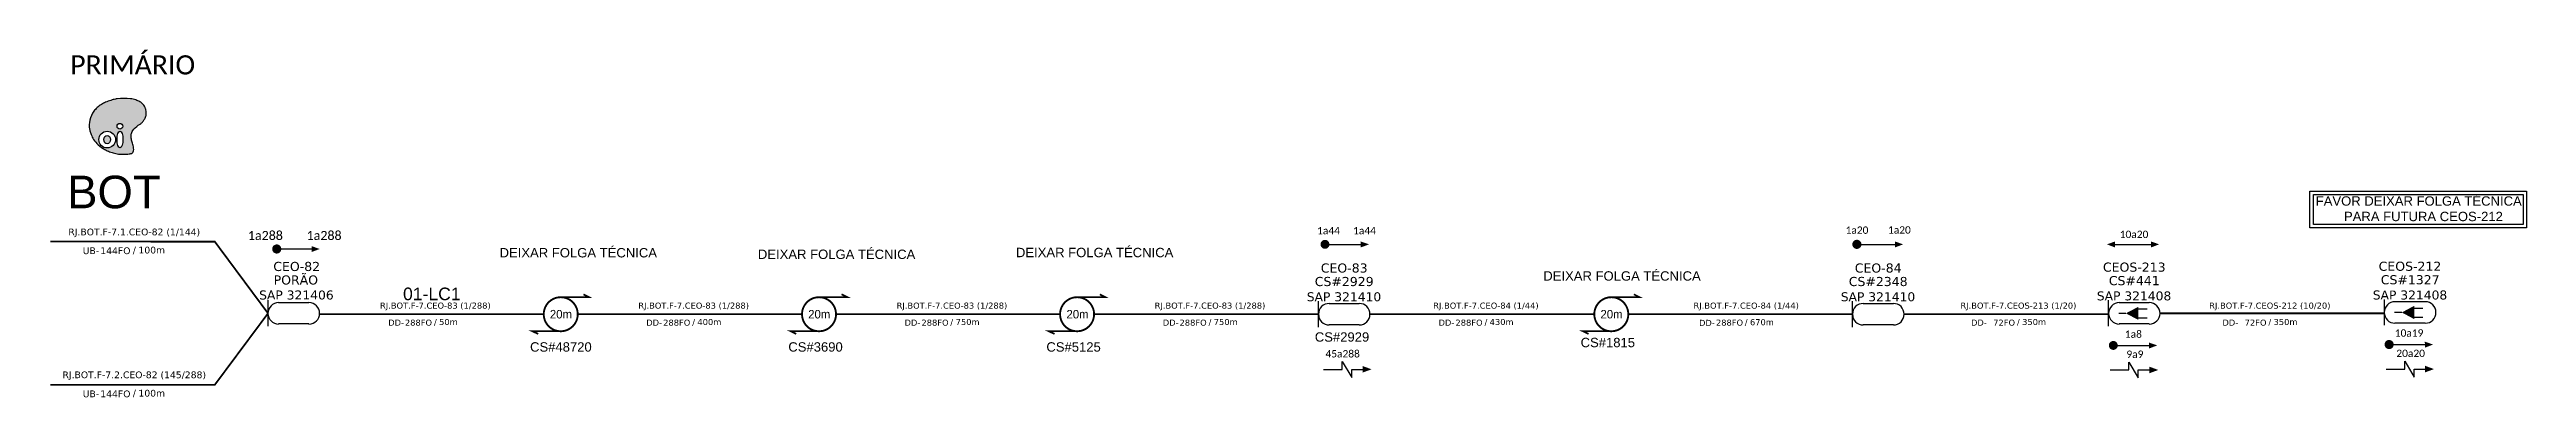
# Model space of a CAD drawing. Header units: millimetres. Extents: x 5914 to 7150, y -604 to 369.
# Drawn here: x 6028 to 7150, y 212 to 369 of the extents above; entities that cross this region are included whole.
import ezdxf
from ezdxf.enums import TextEntityAlignment as Align

# ---------------------------------------------------------------- set-up
doc = ezdxf.new("R2010")
doc.units = ezdxf.units.MM
doc.linetypes.add('ARILSUPP', pattern=[2.98, 1.42, -0.71, 0.14, -0.71])
for name, color, linetype in [('20.4-CEO', 1, 'Continuous'), ('20.4-CEOS', 1, 'Continuous'), ('20.5-CABO AÉREO', 1, 'Continuous'), ('CEO', 1, 'Continuous'), ('LC1', 3, 'Continuous'), ('SETA', 7, 'Continuous')]:
    doc.layers.add(name, color=color, linetype=linetype)
doc.layers.add('40.1-ETIQUETAS', color=1, linetype='Continuous', lineweight=20)
doc.styles.add('ARIAL', font='arial.ttf')
doc.styles.add('siredit', font='verdana.ttf')

msp = doc.modelspace()

# ---------------------------------------------------------------- texts
at = {"color": 7, "style": 'ARIAL'}
msp.add_text('BOT', height=14.75, dxfattribs=at).set_placement((6035.9, 297.3))
for s, height, p in [('FAVOR DEIXAR FOLGA TÉCNICA', 4.234, (7054.5, 298.5)), ('PARA FUTURA CEOS-212', 4.234, (7067.3, 291.5)), ('DEIXAR FOLGA TÉCNICA', 4.234, (6465.7, 275.2)), ('DEIXAR FOLGA TÉCNICA', 4.234, (6231.8, 275.1)), ('DEIXAR FOLGA TÉCNICA', 4.234, (6348.8, 274.4)), ('DEIXAR FOLGA TÉCNICA', 4.234, (6704.6, 264.6)), ('CS#48720', 4.23, (6245.6, 232.5)), ('CS#3690', 4.23, (6362.6, 232.5)), ('CS#5125', 4.23, (6479.5, 232.5)), ('CS#2929', 4.23, (6601.1, 237)), ('CS#1815', 4.23, (6721.5, 234.5))]:
    msp.add_text(s, height=height, rotation=359.9867, dxfattribs=at).set_placement(p)
at = {"color": 7}
for p in [(6254.6, 247.5), (6371.6, 247.5), (6488.6, 247.5), (6730.5, 247.5)]:
    msp.add_text('20m', height=3.84, dxfattribs=at).set_placement(p)
at = {"insert": (6065.6, 362.1), "char_height": 8.64, "width": 131.666, "attachment_point": 5}
msp.add_mtext('\\C7;\\fCalibri|b0|i0|c0|p34;PRIMÁRIO', dxfattribs=at)
at = {"color": 5, "char_height": 4.064, "width": 300.012, "attachment_point": 5, "rotation": 359.9166}
for insert in [(6125.7, 285), (6152.3, 285)]:
    msp.add_mtext('{\\fCalibri|b0|i0|c0|p34;\\C256;1a288}', dxfattribs=dict(at, insert=insert))
at = {"layer": '20.4-CEO', "color": 7, "style": 'siredit'}
for s, height, p in [('CEO-82', 4.12, (6139.9, 271)), ('          SAP 321406', 4.064, (6130.9, 258.1)), ('PORÃO', 4.12, (6139.5, 264.9))]:
    msp.add_text(s, height=height, dxfattribs=at).set_placement(p, align=Align.MIDDLE_CENTER)
at = {"layer": '20.4-CEOS', "color": 7, "style": 'siredit'}
for s, height, p in [('SAP 321410', 4.06, (6614.3, 257.3)), ('CS#2929', 4.12, (6614.4, 264.2)), ('SAP 321410', 4.06, (6856.2, 257.3)), ('CS#2348', 4.12, (6856.3, 264.2)), ('SAP 321408', 4.06, (6972.2, 257.7)), ('CS#441', 4.12, (6972.3, 264.6)), ('SAP 321408', 4.06, (7097.2, 258.1)), ('CS#1327', 4.12, (7097.3, 265))]:
    msp.add_text(s, height=height, dxfattribs=at).set_placement(p, align=Align.MIDDLE_CENTER)
at = {"layer": '40.1-ETIQUETAS', "color": 7, "char_height": 3.318, "width": 56.682, "attachment_point": 5, "style": 'ARIAL'}
for s, insert in [('{\\fCalibri|b0|i0|c0|p34;1a44}', (6607.3, 287.2)), ('{\\fCalibri|b0|i0|c0|p34;1a44}', (6623.6, 287.2)), ('\\fCalibri|b0|i0|c0|p34;1a20', (6846.7, 287.4)), ('\\fCalibri|b0|i0|c0|p34;1a20', (6865.9, 287.5)), ('{\\fCalibri|b0|i0|c0|p34;10a20}', (6972.2, 285.5)), ('{\\fCalibri|b0|i0|c0|p34;1a8}', (6971.9, 240.4)), ('{\\fCalibri|b0|i0|c0|p34;10a19}', (7096.8, 240.9)), ('{\\fCalibri|b0|i0|c0|p34;45a288}', (6613.7, 231.5)), ('{\\fCalibri|b0|i0|c0|p34;9a9}', (6972.6, 231.3)), ('{\\fCalibri|b0|i0|c0|p34;20a20}', (7097.5, 231.7))]:
    msp.add_mtext(s, dxfattribs=dict(at, insert=insert))
at = {"layer": 'CEO', "color": 7, "style": 'siredit'}
for s, p in [('CEO-83', (6614.4, 270.3)), ('CEO-84', (6856.3, 270.3)), ('CEOS-213', (6972.3, 270.7)), ('CEOS-212', (7097.2, 271.1))]:
    msp.add_text(s, height=4.12, dxfattribs=at).set_placement(p, align=Align.MIDDLE_CENTER)
at = {"layer": 'LC1', "color": 7, "linetype": 'ARILSUPP', "style": 'ARIAL'}
msp.add_text('01-LC1', height=5.69, dxfattribs=at).set_placement((6201.1, 258.6), align=Align.MIDDLE_CENTER)

# ---------------------------------------------------------------- blocks, each defined once
blk = doc.blocks.new('OI')
h = blk.add_hatch(color=40)
edge = h.paths.add_edge_path()
edge.add_spline(control_points=[(4.35, -0.67), (3.92, -0.99), (3.26, -1.5), (2.81, -2.59), (2.9, -3.5), (3.06, -4.27), (3.31, -4.85), (3.37, -5.39), (3.4, -5.88), (3.2, -6.4), (2.54, -6.61), (1.65, -6.63), (0.55, -6.67), (-0.56, -6.42), (-1.61, -6.14), (-2.77, -5.61), (-3.92, -4.77), (-4.89, -3.7), (-5.34, -2.65), (-5.6, -1.94), (-5.85, -0.96), (-5.71, 0.47), (-5.1, 2.02), (-4.14, 3.02), (-3.3, 3.61), (-2.37, 4.16), (-1.36, 4.44), (-0.56, 4.7), (0.79, 4.85), (2.24, 4.97), (3.79, 4.57), (4.67, 4.21), (5.44, 3.65), (5.76, 2.99), (6.03, 2.21), (6.01, 1.46), (5.72, 0.64), (5.31, 0.08), (4.88, -0.38), (4.51, -0.55), (4.35, -0.67)], knot_values=[0, 0, 0, 0, 1.60434, 2.417191, 3.427595, 4.282808, 4.776746, 5.304182, 5.888771, 6.258406, 6.858137, 7.79129, 8.986195, 10.124242, 11.187857, 12.242908, 13.953784, 15.414161, 16.515391, 17.349188, 17.675853, 19.552021, 21.515531, 22.568638, 23.63245, 24.621084, 25.782718, 26.745347, 27.142653, 29.870543, 31.004649, 31.921532, 32.709589, 33.801391, 34.042471, 35.192333, 35.971461, 36.628871, 37.254359, 37.836911, 37.836911, 37.836911, 37.836911], degree=3, periodic=0)
h.paths.add_polyline_path([(1.13, -0.87, -1), (-0.04, -0.87, -1)], flags=16)
edge = h.paths.add_edge_path(flags=16)
edge.add_ellipse((0.56, -3.59), major_axis=(-0.02, 1.71), ratio=0.361305, start_angle=0, end_angle=360)
h.paths.add_polyline_path([(-0.36, -3.62, -1), (-3.8, -3.62, -1)], flags=16)
edge = h.paths.add_edge_path(flags=0)
edge.add_ellipse((-2.08, -3.62), major_axis=(0, 0.885), ratio=0.758294, start_angle=0, end_angle=360)
at = {"color": 40}
for centre, radius in [((-2.08, -3.62), 1.72), ((0.54, -0.87), 0.587)]:
    blk.add_circle(centre, radius, dxfattribs=at)
blk.add_ellipse((-2.08, -3.62), major_axis=(0, 0.885), ratio=0.758294, start_param=-3.141592653589792, end_param=3.141592653589792, dxfattribs=at)
blk.add_ellipse((0.56, -3.59), major_axis=(-0.02, 1.71), ratio=0.361305, dxfattribs=at)
at = {"color": 40, "start_tangent": (-0.800898, -0.598801), "end_tangent": (-0.800898, -0.598801)}
blk.add_spline([(4.35, -0.67), (3.2, -1.78), (2.9, -2.54), (2.92, -3.55), (3.12, -4.38), (3.28, -4.85), (3.37, -5.37), (3.35, -5.95), (3.2, -6.29), (2.66, -6.55), (1.73, -6.63), (0.54, -6.62), (-0.58, -6.41), (-1.6, -6.11), (-2.56, -5.67), (-3.95, -4.67), (-4.89, -3.56), (-5.37, -2.56), (-5.64, -1.78), (-5.72, -1.46), (-5.63, 0.42), (-4.84, 2.22), (-4.13, 2.99), (-3.27, 3.62), (-2.4, 4.09), (-1.3, 4.47), (-0.37, 4.72), (0.02, 4.77), (2.75, 4.8), (3.85, 4.53), (4.69, 4.16), (5.31, 3.68), (5.85, 2.73), (5.93, 2.5), (5.94, 1.35), (5.67, 0.62), (5.29, 0.08), (4.84, -0.36), (4.35, -0.67)], degree=3, dxfattribs=at)
blk = doc.blocks.new('ETIQUETA_RS5F')
at = {"layer": '40.1-ETIQUETAS', "color": 0, "style": 'siredit'}
blk.add_text('/', height=1.5, dxfattribs=at).set_placement((1.55, -1.95), align=Align.MIDDLE_RIGHT)
for tag, p in [('ETIQUETA_R_SECUNDARIA', (1.18, 2.1)), ('ETIQUETA_R_PRIMARIA', (1.18, 4.1)), ('F_ATIVAS/F_MORTAS', (1.11, -4.24))]:
    blk.add_attdef(tag, text='', height=1.5, dxfattribs=at).set_placement(p, align=Align.MIDDLE_CENTER)
for tag, p in [('TIPO_CABO', (-6.62, -2.12)), ('CAP_CABO', (0.37, -2.09))]:
    blk.add_attdef(tag, text='', height=1.5, dxfattribs=at).set_placement(p, align=Align.MIDDLE_RIGHT)
blk.add_attdef('METROS', text='', height=1.5, dxfattribs=at).set_placement((2.11, -1.95), align=Align.MIDDLE_LEFT)
for tag, p in [('FUSÃO_1', (0.82, -8.39)), ('FUSÃO_2', (0.82, -10.6)), ('FUSÃO_3', (0.82, -12.93)), ('FUSÃO_4', (0.82, -15.14)), ('FUSÃO_5', (0.82, -17.16))]:
    blk.add_attdef(tag, text='', height=1.5, dxfattribs=at).set_placement(p, align=Align.CENTER)

# ---------------------------------------------------------------- linework, layer by layer
at = {"color": 3, "ltscale": 9e-07}
for points in [[(7051.9, 305.1), (7150, 305.1), (7150, 288.4), (7051.9, 288.4)], [(7053.5, 303.5), (7148.4, 303.5), (7148.4, 290), (7053.5, 290)]]:
    msp.add_lwpolyline(points, close=True, dxfattribs=at)
at = {"color": 7, "const_width": 2.03}
for points in [[(6129.8, 278.9, 1), (6131.9, 278.9, 1)], [(6604.7, 281, 1), (6606.7, 281, 1)], [(6845.6, 281, 1), (6847.7, 281, 1)], [(6961.8, 235.3, 1), (6963.8, 235.3, 1)], [(7086.7, 235.7, 1), (7088.8, 235.7, 1)]]:
    msp.add_lwpolyline(points, format="xyb", close=True, dxfattribs=at)
at = {"color": 7}
for points in [[(6605.7, 281), (6621.9, 281)], [(6847.7, 281), (6863.9, 281)], [(6963.6, 281), (6979.9, 281)], [(7087.7, 235.7), (7104, 235.7)], [(6613.5, 224.4), (6613.5, 228), (6617.8, 220.8), (6617.8, 224.4)], [(6962.8, 235.3), (6979, 235.3)], [(6969.8, 224.2), (6969.8, 227.8), (6974.1, 220.6), (6974.1, 224.2)], [(7094.8, 224.6), (7094.8, 228.2), (7099.1, 221), (7099.1, 224.6)]]:
    msp.add_lwpolyline(points, dxfattribs=at)
at = {"color": 1, "const_width": 0.8}
for points in [[(6259.5, 257.1), (6272.3, 257.1), (6269.8, 258.4)], [(6376.5, 257.1), (6389.3, 257.1), (6386.7, 258.4)], [(6493.4, 257.1), (6506.2, 257.1), (6503.7, 258.4)], [(6735.4, 257.1), (6748.2, 257.1), (6745.6, 258.4)], [(6259.5, 241.7), (6246.7, 241.7), (6249.3, 240.5)], [(6376.5, 241.7), (6363.7, 241.7), (6366.2, 240.5)], [(6493.4, 241.7), (6480.6, 241.7), (6483.2, 240.5)], [(6735.4, 241.7), (6722.6, 241.7), (6725.1, 240.5)]]:
    msp.add_lwpolyline(points, dxfattribs=at)
at = {"color": 1, "const_width": 0.853}
for points in [[(6259.5, 257.1, 1.000012), (6259.5, 241.7, 0.999978)], [(6376.5, 257.1, 1.000012), (6376.5, 241.7, 0.999978)], [(6493.4, 257.1, 1.000012), (6493.4, 241.7, 0.999978)], [(6735.4, 257.1, 1.000012), (6735.4, 241.7, 0.999978)]]:
    msp.add_lwpolyline(points, format="xyb", close=True, dxfattribs=at)
at = {"layer": '20.4-CEO', "color": 1}
for p, q in [((6131.7, 254.7), (6145.4, 254.7)), ((6145.4, 245), (6131.7, 245))]:
    msp.add_line(p, q, dxfattribs=at)
at = {"layer": '20.4-CEO', "color": 1, "const_width": 0.813}
for points in [[(6028.3, 282.3), (6102.8, 282.2), (6126.9, 249.8)], [(6028.3, 217.5), (6102.8, 217.5), (6126.9, 249.8)]]:
    msp.add_lwpolyline(points, dxfattribs=at)
at = {"layer": '20.4-CEO', "color": 1}
msp.add_lwpolyline([(6126.9, 244), (6126.9, 255.7)], dxfattribs=at)
for centre, start, end in [((6131.7, 249.8), 90, 270), ((6145.4, 249.8), 270, 90)]:
    msp.add_arc(centre, 4.86, start, end, dxfattribs=at)
at = {"layer": '20.4-CEOS', "color": 1}
for p, q in [((6607.6, 254.3), (6621.2, 254.3)), ((6849.5, 254.3), (6863.2, 254.3)), ((6621.2, 244.6), (6607.6, 244.6)), ((6863.2, 244.6), (6849.5, 244.6))]:
    msp.add_line(p, q, dxfattribs=at)
at = {"layer": '20.4-CEOS', "color": 8}
for p, q in [((6965.5, 254.7), (6979.1, 254.7)), ((7090.4, 255.1), (7104.1, 255.1)), ((6979.1, 245), (6965.5, 245)), ((7104.1, 245.4), (7090.4, 245.4))]:
    msp.add_line(p, q, dxfattribs=at)
at = {"layer": '20.4-CEOS', "color": 1}
for points in [[(6602.7, 243.6), (6602.7, 255.3)], [(6844.7, 243.6), (6844.7, 255.3)]]:
    msp.add_lwpolyline(points, dxfattribs=at)
at = {"layer": '20.4-CEOS', "color": 8}
for points in [[(6960.6, 244), (6960.6, 255.7)], [(6968.5, 249.8), (6965.3, 249.8)], [(6973.9, 251.8), (6978.1, 251.8)], [(6973.9, 247.7), (6978.1, 247.7)], [(7085.6, 244.4), (7085.6, 256.1)], [(7093.5, 250.2), (7090.2, 250.2)], [(7098.9, 252.2), (7103, 252.2)], [(7098.9, 248.1), (7103, 248.1)]]:
    msp.add_lwpolyline(points, dxfattribs=at)
for points in [[(6968.5, 249.8, 0, 6, 0), (6974.2, 249.8, 6, 6, 0)], [(7093.5, 250.2, 0, 6, 0), (7099.1, 250.2, 6, 6, 0)]]:
    msp.add_lwpolyline(points, format="xyseb", dxfattribs=at)
at = {"layer": '20.4-CEOS', "color": 1}
for centre, start, end in [((6607.6, 249.4), 90, 270), ((6621.2, 249.4), 270, 90), ((6849.5, 249.4), 90, 270), ((6863.2, 249.4), 270, 90)]:
    msp.add_arc(centre, 4.86, start, end, dxfattribs=at)
at = {"layer": '20.4-CEOS', "color": 8}
for centre, start, end in [((6965.5, 249.8), 90, 270), ((6979.1, 249.8), 270, 90), ((7090.4, 250.2), 90, 270), ((7104.1, 250.2), 270, 90)]:
    msp.add_arc(centre, 4.86, start, end, dxfattribs=at)
at = {"layer": '20.5-CABO AÉREO', "color": 1, "ltscale": 8, "const_width": 0.813}
for points in [[(6150.2, 249.4), (6251.8, 249.4)], [(6267.2, 249.4), (6368.8, 249.4)], [(6384.2, 249.4), (6485.8, 249.4)], [(6501.1, 249.4), (6602.7, 249.4)], [(6626.1, 249.4), (6727.7, 249.4)], [(6743.1, 249.4), (6844.7, 249.4)], [(6868, 249.4), (6960.6, 249.4)], [(6984, 249.8), (7085.6, 249.8)]]:
    msp.add_lwpolyline(points, dxfattribs=at)
at = {"layer": 'SETA', "color": 7}
for points in [[(6130.9, 278.9), (6148.5, 278.9)], [(6605, 224.4), (6613.5, 224.4)], [(6617.8, 224.4), (6624.3, 224.4)], [(7086.4, 224.6), (7094.8, 224.6)], [(7099.1, 224.6), (7105.6, 224.6)], [(6961.4, 224.2), (6969.8, 224.2)], [(6974.1, 224.2), (6980.6, 224.2)]]:
    msp.add_lwpolyline(points, dxfattribs=at)
for points in [[(6621.9, 282.3), (6625.7, 281), (6621.9, 279.6)], [(6863.9, 282.3), (6867.6, 281), (6863.9, 279.6)], [(6963.6, 279.6), (6959.9, 281), (6963.6, 282.3)], [(6979.9, 282.3), (6983.6, 281), (6979.9, 279.6)], [(6146.6, 280.2), (6150.3, 278.9), (6146.6, 277.5)], [(6979, 236.6), (6982.7, 235.3), (6979, 233.9)], [(7103.9, 237), (7107.7, 235.7), (7104, 234.3)], [(6622.7, 226), (6626.8, 224.5), (6622.7, 223)], [(6979.1, 225.7), (6983.2, 224.2), (6979.1, 222.7)], [(7104, 226.1), (7108.1, 224.6), (7104, 223.1)]]:
    msp.add_solid(points, dxfattribs=at)

# ---------------------------------------------------------------- block references
at = {"color": 5, "xscale": 2.195167132795981, "yscale": 2.195167099909799, "zscale": 2.195167111928699, "rotation": 0.1532885625447552}
msp.add_blockref('OI', (6058.6, 336.3), dxfattribs=at)
at = {"layer": '40.1-ETIQUETAS', "color": 7}
ref = msp.add_blockref('ETIQUETA_RS5F', (6063.9, 282.4), dxfattribs=dict(at, xscale=2.032, yscale=2.032, zscale=2.032))
ref.add_attrib('ETIQUETA_R_SECUNDARIA', 'RJ.BOT.F-7.1.CEO-82 (1/144)', dxfattribs={"color": 0, "height": 3.048, "style": 'siredit'}).set_placement((6066.3, 286.6), align=Align.MIDDLE_CENTER)
ref.add_attrib('TIPO_CABO', 'UB-', dxfattribs={"color": 0, "height": 3.05, "style": 'siredit'}).set_placement((6050.4, 278.1), align=Align.MIDDLE_RIGHT)
ref.add_attrib('CAP_CABO', '144FO', dxfattribs={"color": 0, "height": 3.05, "style": 'siredit'}).set_placement((6064.6, 278.1), align=Align.MIDDLE_RIGHT)
ref.add_attrib('METROS', '100m', dxfattribs={"color": 0, "height": 3.05, "style": 'siredit'}).set_placement((6068.2, 278.4), align=Align.MIDDLE_LEFT)
ref = msp.add_blockref('ETIQUETA_RS5F', (6200.5, 249.4), dxfattribs=dict(at, xscale=1.828800000000012, yscale=1.828800000000012, zscale=1.828800000000012))
ref.add_attrib('ETIQUETA_R_SECUNDARIA', 'RJ.BOT.F-7.CEO-83 (1/288)', dxfattribs={"color": 0, "height": 2.743, "style": 'siredit'}).set_placement((6202.7, 253.3), align=Align.MIDDLE_CENTER)
ref.add_attrib('TIPO_CABO', 'DD-', dxfattribs={"color": 0, "height": 2.74, "style": 'siredit'}).set_placement((6188.5, 245.6), align=Align.MIDDLE_RIGHT)
ref.add_attrib('CAP_CABO', '288FO', dxfattribs={"color": 0, "height": 2.74, "style": 'siredit'}).set_placement((6201.2, 245.6), align=Align.MIDDLE_RIGHT)
ref.add_attrib('METROS', '50m', dxfattribs={"color": 0, "height": 2.74, "style": 'siredit'}).set_placement((6204.4, 245.9), align=Align.MIDDLE_LEFT)
ref = msp.add_blockref('ETIQUETA_RS5F', (6317.5, 249.4), dxfattribs=dict(at, xscale=1.828800000000012, yscale=1.828800000000012, zscale=1.828800000000012))
ref.add_attrib('ETIQUETA_R_SECUNDARIA', 'RJ.BOT.F-7.CEO-83 (1/288)', dxfattribs={"color": 0, "height": 2.743, "style": 'siredit'}).set_placement((6319.7, 253.3), align=Align.MIDDLE_CENTER)
ref.add_attrib('TIPO_CABO', 'DD-', dxfattribs={"color": 0, "height": 2.74, "style": 'siredit'}).set_placement((6305.4, 245.6), align=Align.MIDDLE_RIGHT)
ref.add_attrib('CAP_CABO', '288FO', dxfattribs={"color": 0, "height": 2.74, "style": 'siredit'}).set_placement((6318.2, 245.6), align=Align.MIDDLE_RIGHT)
ref.add_attrib('METROS', '400m', dxfattribs={"color": 0, "height": 2.74, "style": 'siredit'}).set_placement((6321.4, 245.9), align=Align.MIDDLE_LEFT)
ref = msp.add_blockref('ETIQUETA_RS5F', (6434.4, 249.4), dxfattribs=dict(at, xscale=1.828800000000012, yscale=1.828800000000012, zscale=1.828800000000012))
ref.add_attrib('ETIQUETA_R_SECUNDARIA', 'RJ.BOT.F-7.CEO-83 (1/288)', dxfattribs={"color": 0, "height": 2.743, "style": 'siredit'}).set_placement((6436.7, 253.3), align=Align.MIDDLE_CENTER)
ref.add_attrib('TIPO_CABO', 'DD-', dxfattribs={"color": 0, "height": 2.74, "style": 'siredit'}).set_placement((6422.4, 245.6), align=Align.MIDDLE_RIGHT)
ref.add_attrib('CAP_CABO', '288FO', dxfattribs={"color": 0, "height": 2.74, "style": 'siredit'}).set_placement((6435.2, 245.6), align=Align.MIDDLE_RIGHT)
ref.add_attrib('METROS', '750m', dxfattribs={"color": 0, "height": 2.74, "style": 'siredit'}).set_placement((6438.4, 245.9), align=Align.MIDDLE_LEFT)
ref = msp.add_blockref('ETIQUETA_RS5F', (6551.4, 249.4), dxfattribs=dict(at, xscale=1.828800000000012, yscale=1.828800000000012, zscale=1.828800000000012))
ref.add_attrib('ETIQUETA_R_SECUNDARIA', 'RJ.BOT.F-7.CEO-83 (1/288)', dxfattribs={"color": 0, "height": 2.743, "style": 'siredit'}).set_placement((6553.6, 253.3), align=Align.MIDDLE_CENTER)
ref.add_attrib('TIPO_CABO', 'DD-', dxfattribs={"color": 0, "height": 2.74, "style": 'siredit'}).set_placement((6539.4, 245.6), align=Align.MIDDLE_RIGHT)
ref.add_attrib('CAP_CABO', '288FO', dxfattribs={"color": 0, "height": 2.74, "style": 'siredit'}).set_placement((6552.1, 245.6), align=Align.MIDDLE_RIGHT)
ref.add_attrib('METROS', '750m', dxfattribs={"color": 0, "height": 2.74, "style": 'siredit'}).set_placement((6555.3, 245.9), align=Align.MIDDLE_LEFT)
ref = msp.add_blockref('ETIQUETA_RS5F', (6676.4, 249.4), dxfattribs=dict(at, xscale=1.828800000000012, yscale=1.828800000000012, zscale=1.828800000000012))
ref.add_attrib('ETIQUETA_R_SECUNDARIA', 'RJ.BOT.F-7.CEO-84 (1/44)', dxfattribs={"color": 0, "height": 2.743, "style": 'siredit'}).set_placement((6678.6, 253.3), align=Align.MIDDLE_CENTER)
ref.add_attrib('TIPO_CABO', 'DD-', dxfattribs={"color": 0, "height": 2.74, "style": 'siredit'}).set_placement((6664.3, 245.6), align=Align.MIDDLE_RIGHT)
ref.add_attrib('CAP_CABO', '288FO', dxfattribs={"color": 0, "height": 2.74, "style": 'siredit'}).set_placement((6677.1, 245.6), align=Align.MIDDLE_RIGHT)
ref.add_attrib('METROS', '430m', dxfattribs={"color": 0, "height": 2.74, "style": 'siredit'}).set_placement((6680.3, 245.9), align=Align.MIDDLE_LEFT)
ref = msp.add_blockref('ETIQUETA_RS5F', (6794.3, 249.4), dxfattribs=dict(at, xscale=1.828800000000012, yscale=1.828800000000012, zscale=1.828800000000012))
ref.add_attrib('ETIQUETA_R_SECUNDARIA', 'RJ.BOT.F-7.CEO-84 (1/44)', dxfattribs={"color": 0, "height": 2.743, "style": 'siredit'}).set_placement((6796.5, 253.3), align=Align.MIDDLE_CENTER)
ref.add_attrib('TIPO_CABO', 'DD-', dxfattribs={"color": 0, "height": 2.74, "style": 'siredit'}).set_placement((6782.3, 245.5), align=Align.MIDDLE_RIGHT)
ref.add_attrib('CAP_CABO', '288FO', dxfattribs={"color": 0, "height": 2.74, "style": 'siredit'}).set_placement((6795.1, 245.6), align=Align.MIDDLE_RIGHT)
ref.add_attrib('METROS', '670m', dxfattribs={"color": 0, "height": 2.74, "style": 'siredit'}).set_placement((6798.2, 245.8), align=Align.MIDDLE_LEFT)
ref = msp.add_blockref('ETIQUETA_RS5F', (6917.6, 249.5), dxfattribs=dict(at, xscale=1.828800000000012, yscale=1.828800000000012, zscale=1.828800000000012))
ref.add_attrib('ETIQUETA_R_SECUNDARIA', 'RJ.BOT.F-7.CEOS-213 (1/20)', dxfattribs={"color": 0, "height": 2.743, "style": 'siredit'}).set_placement((6919.8, 253.3), align=Align.MIDDLE_CENTER)
ref.add_attrib('TIPO_CABO', 'DD-', dxfattribs={"color": 0, "height": 2.74, "style": 'siredit'}).set_placement((6905.5, 245.6), align=Align.MIDDLE_RIGHT)
ref.add_attrib('CAP_CABO', '72FO', dxfattribs={"color": 0, "height": 2.74, "style": 'siredit'}).set_placement((6918.3, 245.6), align=Align.MIDDLE_RIGHT)
ref.add_attrib('METROS', '350m', dxfattribs={"color": 0, "height": 2.74, "style": 'siredit'}).set_placement((6921.5, 245.9), align=Align.MIDDLE_LEFT)
ref = msp.add_blockref('ETIQUETA_RS5F', (7031.5, 249.5), dxfattribs=dict(at, xscale=1.828800000000012, yscale=1.828800000000012, zscale=1.828800000000012))
ref.add_attrib('ETIQUETA_R_SECUNDARIA', 'RJ.BOT.F-7.CEOS-212 (10/20)', dxfattribs={"color": 0, "height": 2.743, "style": 'siredit'}).set_placement((7033.7, 253.3), align=Align.MIDDLE_CENTER)
ref.add_attrib('TIPO_CABO', 'DD-', dxfattribs={"color": 0, "height": 2.74, "style": 'siredit'}).set_placement((7019.4, 245.6), align=Align.MIDDLE_RIGHT)
ref.add_attrib('CAP_CABO', '72FO', dxfattribs={"color": 0, "height": 2.74, "style": 'siredit'}).set_placement((7032.2, 245.6), align=Align.MIDDLE_RIGHT)
ref.add_attrib('METROS', '350m', dxfattribs={"color": 0, "height": 2.74, "style": 'siredit'}).set_placement((7035.4, 245.9), align=Align.MIDDLE_LEFT)
ref = msp.add_blockref('ETIQUETA_RS5F', (6063.9, 217.7), dxfattribs=dict(at, xscale=2.032, yscale=2.032, zscale=2.032))
ref.add_attrib('ETIQUETA_R_SECUNDARIA', 'RJ.BOT.F-7.2.CEO-82 (145/288)', dxfattribs={"color": 0, "height": 3.048, "style": 'siredit'}).set_placement((6066.3, 222), align=Align.MIDDLE_CENTER)
ref.add_attrib('TIPO_CABO', 'UB-', dxfattribs={"color": 0, "height": 3.05, "style": 'siredit'}).set_placement((6050.4, 213.4), align=Align.MIDDLE_RIGHT)
ref.add_attrib('CAP_CABO', '144FO', dxfattribs={"color": 0, "height": 3.05, "style": 'siredit'}).set_placement((6064.6, 213.4), align=Align.MIDDLE_RIGHT)
ref.add_attrib('METROS', '100m', dxfattribs={"color": 0, "height": 3.05, "style": 'siredit'}).set_placement((6068.2, 213.7), align=Align.MIDDLE_LEFT)

msp.set_redraw_order([(e.dxf.handle, doc.entitydb.next_handle()) for e in msp.query("TEXT MTEXT ATTDEF DIMENSION ARC_DIMENSION")])  # texts and dimensions are drawn at this point

doc.saveas('drawing.dxf')
